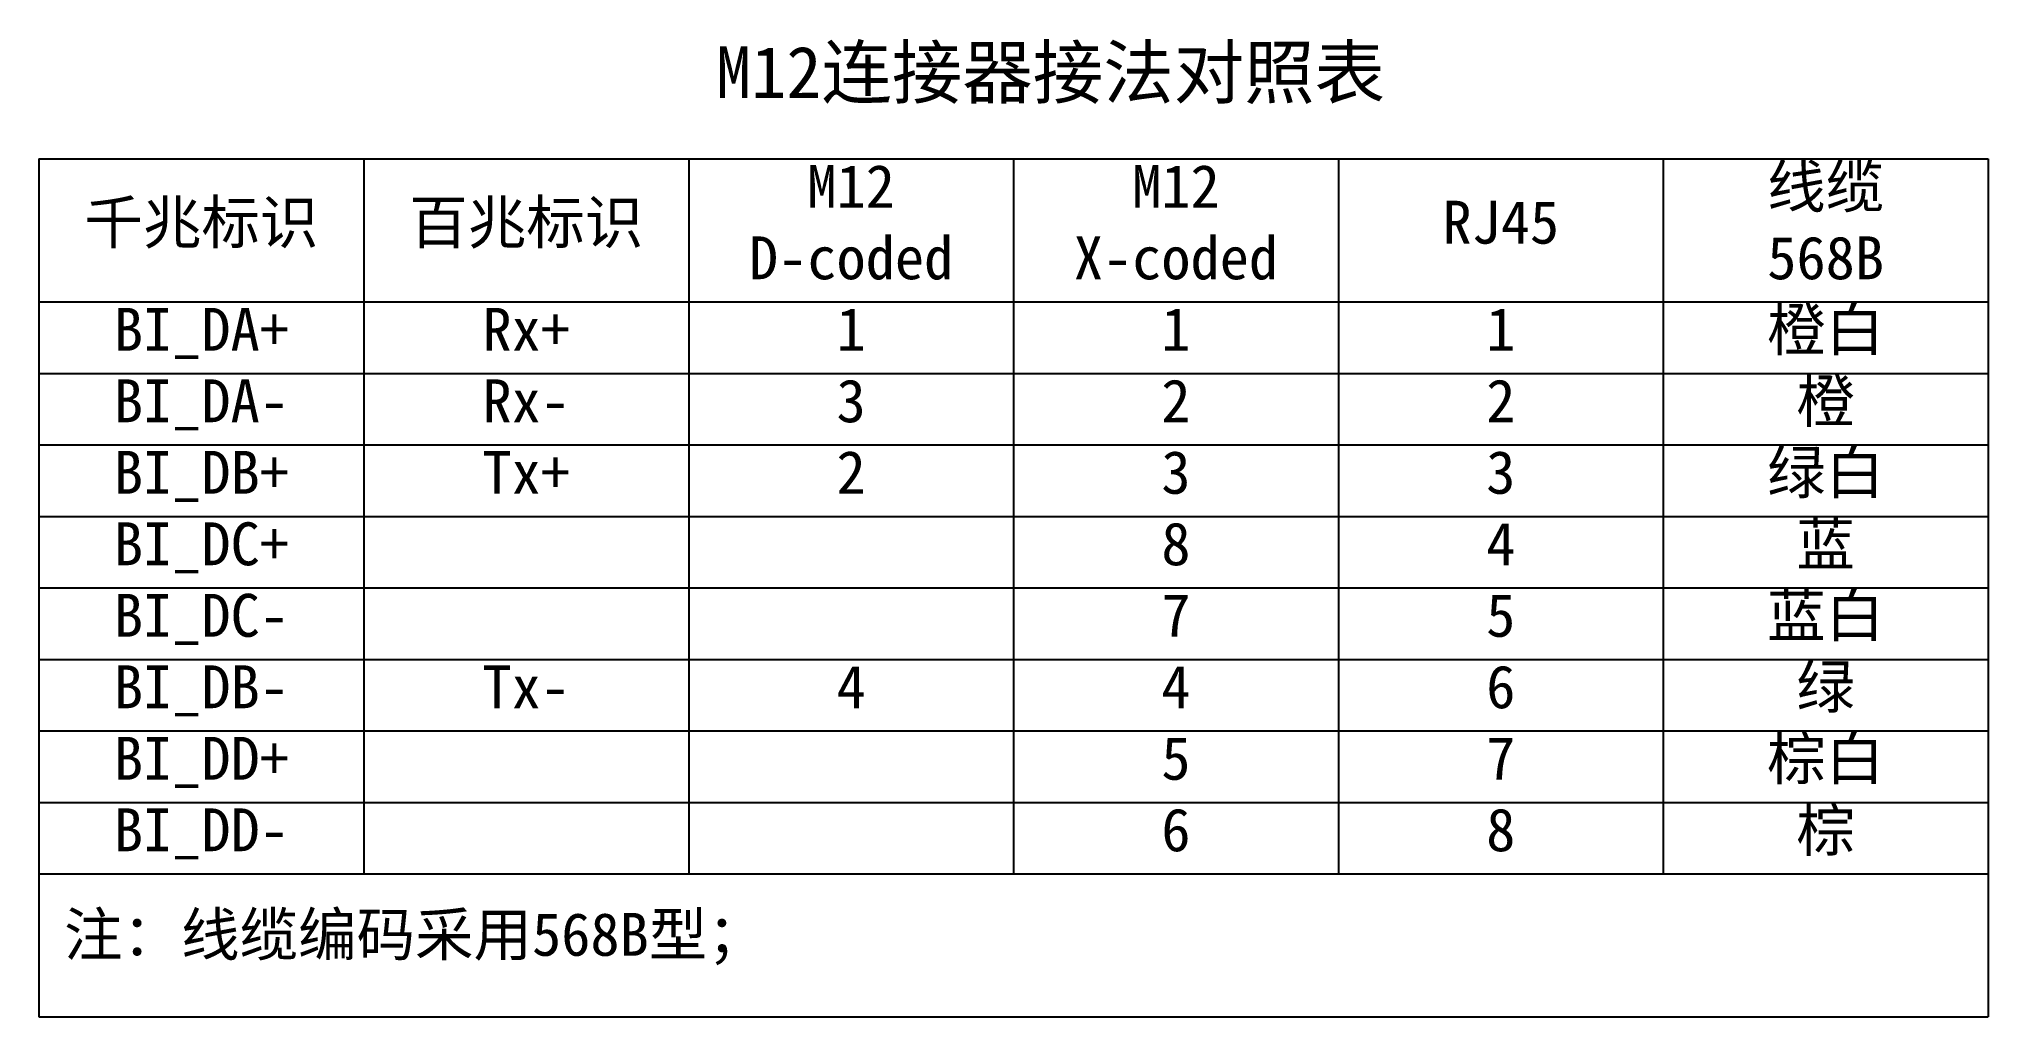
# Model space of a CAD drawing. Header units: millimetres. Extents: x -9110 to 102990, y -380 to 207980.
# Drawn here: x 18832 to 32464, y 113116 to 119955 of the extents above; entities that cross this region are included whole.
import ezdxf

# ---------------------------------------------------------------- set-up
doc = ezdxf.new("R2010")
doc.units = ezdxf.units.MM
doc.header["$LTSCALE"] = 1000
doc.header["$MEASUREMENT"] = 0
doc.styles.get("Standard").update_dxf_attribs({"font": 'simhei.ttf'})

msp = doc.modelspace()

# ---------------------------------------------------------------- texts
at = {"color": 7, "linetype": 'ByBlock', "ltscale": 0.5, "attachment_point": 1}
for s, width, insert, char_height in [('\\pxqc;{\\fSimHei|b1|i0|c134|p49;M12连接器接法对照表}', 11631.62, (20091, 119903), 361.16), ('\\pxqc;M12\\PD-coded', 2271.93, (23376, 119075), 300), ('\\pxqc;M12\\PX-coded', 2271.93, (25648, 119075), 300), ('\\pxqc;线缆\\P568B', 2271.93, (30192, 119075), 300), ('\\pxqc;千兆标识', 2271.93, (18832, 118824), 300), ('\\pxqc;百兆标识', 2271.93, (21104, 118824), 300), ('\\pxqc;RJ45', 2271.93, (27920, 118824), 300), ('\\pxqc;BI_DA+', 2271.93, (18832, 118075), 300), ('\\pxqc;Rx+', 2271.93, (21104, 118075), 300), ('\\pxqc;1', 2271.93, (23376, 118075), 300), ('\\pxqc;1', 2271.93, (25648, 118075), 300), ('\\pxqc;1', 2271.93, (27920, 118075), 300), ('\\pxqc;橙白', 2271.93, (30192, 118075), 300), ('\\pxqc;BI_DA-', 2271.93, (18832, 117575), 300), ('\\pxqc;Rx-', 2271.93, (21104, 117575), 300), ('\\pxqc;3', 2271.93, (23376, 117575), 300), ('\\pxqc;2', 2271.93, (25648, 117575), 300), ('\\pxqc;2', 2271.93, (27920, 117575), 300), ('\\pxqc;橙', 2271.93, (30192, 117575), 300), ('\\pxqc;绿白', 2271.93, (30192, 117075), 300), ('\\pxqc;BI_DB+', 2271.93, (18832, 117075), 300), ('\\pxqc;Tx+', 2271.93, (21104, 117075), 300), ('\\pxqc;2', 2271.93, (23376, 117075), 300), ('\\pxqc;3', 2271.93, (25648, 117075), 300), ('\\pxqc;3', 2271.93, (27920, 117075), 300), ('\\pxqc;BI_DC+', 2271.93, (18832, 116575), 300), ('\\pxqc;8', 2271.93, (25648, 116575), 300), ('\\pxqc;4', 2271.93, (27920, 116575), 300), ('\\pxqc;蓝', 2271.93, (30192, 116575), 300), ('\\pxqc;BI_DC-', 2271.93, (18832, 116075), 300), ('\\pxqc;7', 2271.93, (25648, 116075), 300), ('\\pxqc;5', 2271.93, (27920, 116075), 300), ('\\pxqc;蓝白', 2271.93, (30192, 116075), 300), ('\\pxqc;绿', 2271.93, (30192, 115575), 300), ('\\pxqc;BI_DB-', 2271.93, (18832, 115575), 300), ('\\pxqc;Tx-', 2271.93, (21104, 115575), 300), ('\\pxqc;4', 2271.93, (23376, 115575), 300), ('\\pxqc;4', 2271.93, (25648, 115575), 300), ('\\pxqc;6', 2271.93, (27920, 115575), 300), ('\\pxqc;BI_DD+', 2271.93, (18832, 115075), 300), ('\\pxqc;5', 2271.93, (25648, 115075), 300), ('\\pxqc;7', 2271.93, (27920, 115075), 300), ('\\pxqc;棕白', 2271.93, (30192, 115075), 300), ('\\pxqc;BI_DD-', 2271.93, (18832, 114575), 300), ('\\pxqc;6', 2271.93, (25648, 114575), 300), ('\\pxqc;8', 2271.93, (27920, 114575), 300), ('\\pxqc;棕', 2271.93, (30192, 114575), 300), ('\\pxql;注：线缆编码采用568B型；', 5839.29, (19007, 113844), 300)]:
    msp.add_mtext_dynamic_manual_height_columns(s, width=width, gutter_width=30.1, heights=[0], dxfattribs=dict(at, insert=insert, char_height=char_height))

# ---------------------------------------------------------------- linework, layer by layer
at = {"color": 7, "linetype": 'ByBlock', "ltscale": 0.5}
for p, q in [((18832, 119116), (32464, 119116)), ((18832, 118116), (32464, 118116)), ((18832, 117616), (32464, 117616)), ((18832, 117116), (32464, 117116)), ((18832, 116616), (32464, 116616)), ((18832, 116116), (32464, 116116)), ((18832, 115616), (32464, 115616)), ((18832, 115116), (32464, 115116)), ((18832, 114616), (32464, 114616)), ((18832, 114116), (32464, 114116)), ((18832, 113116), (32464, 113116))]:
    msp.add_line(p, q, dxfattribs=at)
for points in [[(18832, 119116), (18832, 113116)], [(21104, 119116), (21104, 114116)], [(23376, 119116), (23376, 114116)], [(25648, 119116), (25648, 114116)], [(27920, 119116), (27920, 114116)], [(30192, 119116), (30192, 114116)], [(32464, 119116), (32464, 113116)]]:
    msp.add_lwpolyline(points, dxfattribs=at)

msp.set_redraw_order([(e.dxf.handle, doc.entitydb.next_handle()) for e in msp.query("TEXT MTEXT ATTDEF DIMENSION ARC_DIMENSION")])  # texts and dimensions are drawn at this point

doc.saveas('drawing.dxf')
